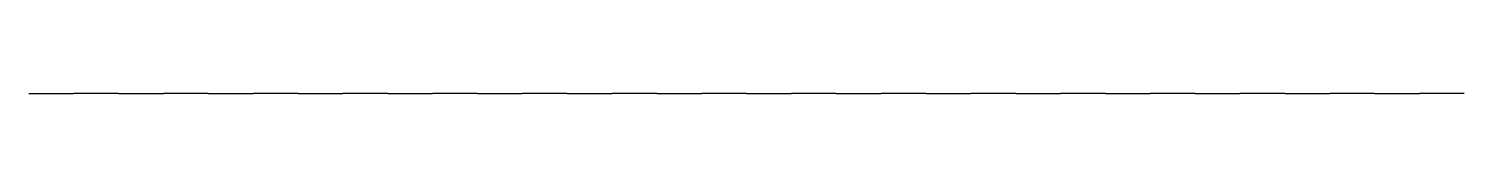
# Model space of a CAD drawing. Header units: inches. Extents: x 0 to 1600, y -1400 to 2600.
# Drawn here: x 0 to 1600, y 1380 to 1380 of the extents above; entities that cross this region are included whole.
import ezdxf

# ---------------------------------------------------------------- set-up
doc = ezdxf.new("R2010")
doc.units = ezdxf.units.IN
doc.header["$MEASUREMENT"] = 0
doc.layers.get('0').update_dxf_attribs({"lineweight": 25, "true_color": 0xffffff})

msp = doc.modelspace()

# ---------------------------------------------------------------- linework, layer by layer
for p, q in [((0, 1380), (50, 1380)), ((100, 1380), (50, 1380)), ((100.2, 1380), (150.2, 1380)), ((200.2, 1380), (150.2, 1380)), ((200.2, 1380), (250.2, 1380)), ((300.2, 1380), (250.2, 1380)), ((300.2, 1380), (350.2, 1380)), ((400.2, 1380), (350.2, 1380)), ((400.2, 1380), (450.2, 1380)), ((500.2, 1380), (450.2, 1380)), ((500.2, 1380), (550.2, 1380)), ((600.2, 1380), (550.2, 1380)), ((600.2, 1380), (650.2, 1380)), ((700.2, 1380), (650.2, 1380)), ((700.2, 1380), (750.2, 1380)), ((800.2, 1380), (750.2, 1380)), ((800.2, 1380), (850.2, 1380)), ((900.2, 1380), (850.2, 1380)), ((900.2, 1380), (950.2, 1380)), ((1000.2, 1380), (950.2, 1380)), ((1000.2, 1380), (1050.2, 1380)), ((1100.2, 1380), (1050.2, 1380)), ((1100.2, 1380), (1150.2, 1380)), ((1200.2, 1380), (1150.2, 1380)), ((1200.2, 1380), (1250.2, 1380)), ((1300.2, 1380), (1250.2, 1380)), ((1300.2, 1380), (1350.2, 1380)), ((1400.2, 1380), (1350.2, 1380)), ((1400.2, 1380), (1450.2, 1380)), ((1500.2, 1380), (1450.2, 1380)), ((1500.2, 1380), (1550.2, 1380)), ((1600.2, 1380), (1550.2, 1380))]:
    msp.add_line(p, q)

doc.saveas('drawing.dxf')
